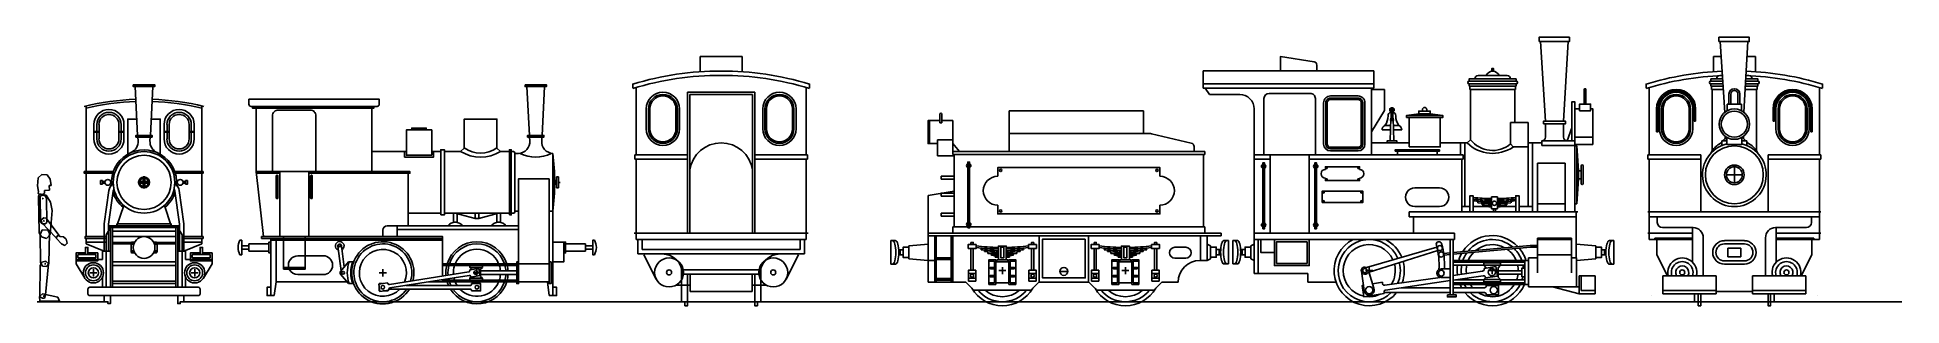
# Model space of a CAD drawing. Extents: x -9190 to 21925, y -3698 to 11555.
# Drawn here: x -8475 to 17288, y 2845 to 6555 of the extents above; entities that cross this region are included whole.
import ezdxf

# ---------------------------------------------------------------- set-up
doc = ezdxf.new("R2010")
doc.units = 0
doc.layers.get('0').update_dxf_attribs({"linetype": 'CONTINUOUS'})
doc.layers.add('1', color=7, linetype='CONTINUOUS')

msp = doc.modelspace()

# ---------------------------------------------------------------- linework, layer by layer
for p, q in [((12365, 5397), (12295, 6495)), ((12615, 5397), (12678, 6495)), ((14842, 5518), (14780, 6495)), ((15107, 5519), (15163, 6495)), ((685, 6080), (685, 6290)), ((685, 6290), (975, 6290)), ((1265, 6290), (975, 6290)), ((1265, 6080), (1265, 6290)), ((14685, 6080), (14685, 6290)), ((14685, 6290), (14793, 6290)), ((15265, 6290), (15151, 6290)), ((15265, 6080), (15265, 6290)), ((7635, 5850), (7635, 6090)), ((9995, 6090), (7635, 6090)), ((9995, 5850), (9995, 6090)), ((11390, 5980), (11390, 5980)), ((11435, 6025), (11835, 6025)), ((14730, 5980), (14730, 5980)), ((14775, 6025), (14810, 6025)), ((15136, 6025), (15175, 6025)), ((-245, 5850), (-245, 5910)), ((-200, 4930), (-200, 5863)), ((510, 3850), (510, 5795)), ((510, 5795), (975, 5795)), ((540, 3850), (540, 5765)), ((540, 5765), (975, 5765)), ((1440, 5795), (975, 5795)), ((1410, 5765), (975, 5765)), ((1410, 3850), (1410, 5765)), ((1440, 3850), (1440, 5795)), ((2150, 4930), (2150, 5863)), ((2195, 5850), (2195, 5910)), ((9995, 5910), (7635, 5910)), ((9995, 5850), (7635, 5850)), ((7665, 5850), (7722, 5765)), ((8140, 5765), (7722, 5765)), ((8475, 4930), (8475, 5710)), ((9115, 5780), (8545, 5780)), ((9185, 4930), (9185, 5710)), ((9775, 5745), (9395, 5745)), ((9775, 5715), (9395, 5715)), ((9775, 5695), (9395, 5695)), ((9960, 4930), (9960, 5850)), ((10140, 5835), (9960, 5835)), ((10140, 5545), (10140, 5835)), ((13755, 5850), (13755, 5910)), ((13800, 4930), (13800, 5863)), ((14900, 5770), (14900, 5632)), ((14925, 5632), (14925, 5770)), ((16150, 4930), (16150, 5863)), ((16150, 4930), (16150, 5863)), ((16195, 5850), (16195, 5910)), ((-7800, 4700), (-7800, 5606)), ((-6200, 4700), (-6200, 5606)), ((-60, 5290), (-60, 5565)), ((-30, 5290), (-30, 5565)), ((-10, 5290), (-10, 5565)), ((350, 5290), (350, 5565)), ((370, 5290), (370, 5565)), ((400, 5290), (400, 5565)), ((1550, 5290), (1550, 5565)), ((1580, 5290), (1580, 5565)), ((1600, 5290), (1600, 5565)), ((1960, 5290), (1960, 5565)), ((1980, 5290), (1980, 5565)), ((2010, 5290), (2010, 5565)), ((4955, 5540), (6810, 5540)), ((4955, 4975), (4955, 5540)), ((6810, 5225), (6810, 5540)), ((8340, 3290), (8340, 5565)), ((9300, 5650), (9300, 5080)), ((9330, 5650), (9330, 5080)), ((9350, 5650), (9350, 5080)), ((9820, 5650), (9820, 5080)), ((9840, 5650), (9840, 5080)), ((9870, 5650), (9870, 5080)), ((9960, 5250), (10140, 5545)), ((10219, 5125), (10229, 5436)), ((10229, 5436), (10259, 5436)), ((10234, 5549), (10234, 5436)), ((10254, 5549), (10254, 5436)), ((10269, 5125), (10259, 5436)), ((10616, 5496), (10445, 5475)), ((10664, 5536), (10664, 5556)), ((10724, 5556), (10724, 5536)), ((10945, 5475), (10774, 5496)), ((13900, 5565), (13900, 5250)), ((13920, 5565), (13920, 5250)), ((13940, 5290), (13940, 5565)), ((13970, 5290), (13970, 5565)), ((13990, 5290), (13990, 5565)), ((14350, 5290), (14350, 5565)), ((14370, 5290), (14370, 5565)), ((14400, 5290), (14400, 5565)), ((14420, 5565), (14420, 5396)), ((14440, 5565), (14440, 5396)), ((14877, 5632), (14975, 5632)), ((14877, 5632), (14877, 5541)), ((14900, 5632), (14925, 5632)), ((15073, 5632), (14975, 5632)), ((15073, 5632), (15073, 5541)), ((15510, 5565), (15510, 5396)), ((15530, 5565), (15530, 5396)), ((15550, 5290), (15550, 5565)), ((15550, 5290), (15550, 5565)), ((15580, 5290), (15580, 5565)), ((15600, 5290), (15600, 5565)), ((15960, 5290), (15960, 5565)), ((15980, 5290), (15980, 5565)), ((16010, 5290), (16010, 5565)), ((16010, 5290), (16010, 5565)), ((16030, 5565), (16030, 5250)), ((16050, 5565), (16050, 5250)), ((-7695, 5255), (-7620, 5255)), ((-7695, 5245), (-7620, 5245)), ((-7692, 5350), (-7692, 5150)), ((-7652, 5350), (-7652, 5150)), ((-7622, 5350), (-7622, 5150)), ((-7275, 5255), (-7350, 5255)), ((-7275, 5245), (-7350, 5245)), ((-7348, 5350), (-7348, 5150)), ((-7318, 5350), (-7318, 5150)), ((-7278, 5350), (-7278, 5150)), ((-7086, 5175), (-7082, 5125)), ((-6914, 5175), (-6918, 5125)), ((-6725, 5255), (-6650, 5255)), ((-6725, 5245), (-6650, 5245)), ((-6722, 5350), (-6722, 5150)), ((-6682, 5350), (-6682, 5150)), ((-6652, 5350), (-6652, 5150)), ((-6305, 5255), (-6380, 5255)), ((-6305, 5245), (-6380, 5245)), ((-6378, 5350), (-6378, 5150)), ((-6348, 5350), (-6348, 5150)), ((-6308, 5350), (-6308, 5150)), ((-1673, 5175), (-1670, 5125)), ((-1502, 5175), (-1505, 5125)), ((4955, 5225), (6898, 5225)), ((7471, 5094), (6921, 5222)), ((10108, 5276), (10223, 5276)), ((10147, 5335), (10225, 5335)), ((10340, 5335), (10262, 5335)), ((10264, 5276), (10379, 5276)), ((12125, 5379), (11882, 5379)), ((11882, 5081), (11882, 5379)), ((12125, 5039), (12125, 5379)), ((12665, 5125), (12730, 5303)), ((13020, 5174), (13020, 5074)), ((13900, 5250), (13920, 5250)), ((14420, 5396), (14440, 5396)), ((14850, 5187), (14850, 5175)), ((15100, 5187), (15100, 5175)), ((15530, 5396), (15510, 5396)), ((16050, 5250), (16030, 5250)), ((-3375, 4975), (-3850, 4975)), ((-2900, 4975), (-3025, 4975)), ((-2625, 4975), (-2850, 4975)), ((-2625, 4975), (-2575, 5025)), ((-2125, 5025), (-2075, 4975)), ((-1950, 4975), (-2075, 4975)), ((-1895, 4975), (-1925, 4975)), ((-1875, 4955), (-1875, 4145)), ((-1825, 4950), (-1875, 4950)), ((-1350, 4950), (-1350, 2985)), ((-220, 4930), (-220, 4870)), ((-220, 4930), (510, 4930)), ((2170, 4930), (1440, 4930)), ((2170, 4930), (2170, 4870)), ((3963, 4915), (3963, 5140)), ((3963, 5140), (4175, 5140)), ((4195, 4915), (3963, 4915)), ((4175, 5085), (4270, 4975)), ((7660, 4975), (4175, 4975)), ((4175, 4935), (4175, 4975)), ((7660, 4935), (4175, 4935)), ((4195, 3935), (4195, 4935)), ((7510, 5045), (7510, 4975)), ((7640, 4935), (7640, 3935)), ((7660, 4935), (7660, 4975)), ((11230, 4930), (8340, 4930)), ((8560, 3850), (8560, 4930)), ((8560, 4930), (9100, 4930)), ((9100, 3850), (9100, 4930)), ((9775, 5035), (9395, 5035)), ((9775, 5015), (9395, 5015)), ((9775, 4985), (9395, 4985)), ((10480, 5095), (9960, 5095)), ((11285, 5095), (10910, 5095)), ((11190, 4930), (11190, 5095)), ((11230, 4870), (11230, 4930)), ((11250, 4215), (11250, 5095)), ((11285, 5095), (11330, 5140)), ((11917, 5039), (11882, 5081)), ((11917, 5039), (12125, 5039)), ((12315, 5095), (12125, 5095)), ((12125, 4215), (12125, 5095)), ((12185, 4145), (12185, 5095)), ((12315, 5125), (12315, 5061)), ((12770, 4215), (12770, 5095)), ((13020, 5074), (12770, 5074)), ((12770, 5055), (12800, 5055)), ((12800, 4255), (12800, 5055)), ((12820, 4710), (12800, 5055)), ((13780, 4930), (14510, 4930)), ((13780, 4930), (13780, 4870)), ((14510, 4145), (14510, 4930)), ((14670, 4991), (14649, 4951)), ((14804, 5126), (14804, 5061)), ((15146, 5126), (15146, 5061)), ((15280, 5095), (15280, 4991)), ((15280, 4991), (15301, 4951)), ((15440, 4145), (15440, 4930)), ((16170, 4930), (15440, 4930)), ((16170, 4930), (16170, 4870)), ((-7800, 3800), (-7800, 4675)), ((-6200, 3800), (-6200, 4675)), ((-5350, 3800), (-5450, 4700)), ((-3350, 4675), (-3350, 3950)), ((-220, 4870), (510, 4870)), ((-200, 3760), (-200, 4870)), ((2170, 4870), (1440, 4870)), ((2150, 3760), (2150, 4870)), ((8560, 4870), (8340, 4870)), ((11230, 4870), (9100, 4870)), ((11210, 4145), (11210, 4870)), ((13780, 4870), (14510, 4870)), ((13800, 3760), (13800, 4870)), ((14865, 4655), (15085, 4655)), ((14947, 4655), (15003, 4655)), ((14975, 4545), (14975, 4765)), ((14975, 4677), (14975, 4634)), ((16170, 4870), (15440, 4870)), ((16150, 4075), (16150, 4870)), ((16150, 3760), (16150, 4870)), ((-1250, 4550), (-1275, 4550)), ((3835, 4370), (4195, 4428)), ((10900, 4475), (10560, 4475)), ((12800, 4255), (12820, 4601)), ((-7375, 3950), (-7281, 4231)), ((-6625, 3950), (-6719, 4231)), ((-2900, 4125), (-3350, 4125)), ((-1950, 4125), (-2850, 4125)), ((-1895, 4125), (-1925, 4125)), ((-1825, 4150), (-1875, 4150)), ((-1350, 4150), (-1400, 4150)), ((3835, 4370), (3835, 3170)), ((10480, 4075), (10480, 4145)), ((12810, 4145), (10480, 4145)), ((10560, 4215), (10900, 4215)), ((10900, 4215), (10900, 4215)), ((11320, 4215), (11210, 4215)), ((11546, 4215), (11365, 4215)), ((11381, 4294), (11383, 4316)), ((11431, 4267), (11433, 4289)), ((11489, 4240), (11490, 4263)), ((11546, 4215), (11547, 4238)), ((11645, 4185), (11645, 4145)), ((11675, 4185), (11675, 4145)), ((11774, 4215), (11773, 4238)), ((11955, 4215), (11774, 4215)), ((11831, 4240), (11830, 4263)), ((11889, 4267), (11887, 4289)), ((11939, 4294), (11937, 4316)), ((11955, 4340), (11955, 4145)), ((12185, 4215), (12000, 4215)), ((12635, 4255), (12255, 4255)), ((12770, 4255), (12800, 4255)), ((12770, 4145), (12770, 4215)), ((12790, 3505), (12790, 4145)), ((13780, 4145), (16170, 4145)), ((-7525, 3825), (-7465, 3925)), ((-6475, 3825), (-6535, 3925)), ((-3700, 3890), (-3700, 3800)), ((-3500, 3950), (-3640, 3950)), ((-3500, 3950), (-3500, 3800)), ((4175, 3850), (4175, 3935)), ((7660, 3935), (4175, 3935)), ((7660, 3850), (7660, 3935)), ((12790, 4075), (10480, 4075)), ((10540, 3850), (10540, 4075)), ((13800, 4075), (16150, 4075)), ((13910, 4075), (13910, 3995)), ((13980, 3925), (14405, 3925)), ((14396, 3446), (14396, 3925)), ((15970, 3925), (15545, 3925)), ((15554, 3446), (15554, 3925)), ((16040, 4075), (16040, 3995)), ((-7800, 3700), (-7800, 3725)), ((-7550, 3600), (-7800, 3700)), ((-7525, 3100), (-7525, 3825)), ((-6475, 3100), (-6475, 3825)), ((-6450, 3600), (-6200, 3700)), ((-6200, 3700), (-6200, 3725)), ((-5550, 3675), (-5650, 3675)), ((-5550, 3625), (-5650, 3625)), ((-5250, 3775), (-5250, 2985)), ((-5175, 3175), (-5175, 3750)), ((-4775, 3800), (-4775, 3375)), ((-2875, 3256), (-2875, 3800)), ((-900, 3675), (-800, 3675)), ((-900, 3625), (-800, 3625)), ((-228, 3850), (975, 3850)), ((-200, 3760), (975, 3760)), ((-175, 3760), (-175, 3560)), ((-115, 3760), (-115, 3620)), ((-115, 3620), (975, 3620)), ((2178, 3850), (975, 3850)), ((2150, 3760), (975, 3760)), ((2065, 3620), (975, 3620)), ((2065, 3760), (2065, 3620)), ((2125, 3760), (2125, 3560)), ((3319, 3420), (3319, 3745)), ((3319, 3745), (3384, 3745)), ((3449, 3618), (3428, 3623)), ((3489, 3618), (3449, 3618)), ((3449, 3618), (3449, 3548)), ((3839, 3698), (3569, 3673)), ((3569, 3493), (3569, 3673)), ((7885, 3850), (3835, 3850)), ((3835, 3850), (3835, 3810)), ((7885, 3810), (3835, 3810)), ((4565, 3620), (4567, 3642)), ((4613, 3593), (4614, 3615)), ((5107, 3593), (5106, 3615)), ((5155, 3620), (5153, 3642)), ((6265, 3620), (6267, 3642)), ((6313, 3593), (6314, 3615)), ((6807, 3593), (6806, 3615)), ((6855, 3620), (6853, 3642)), ((7245, 3653), (7395, 3653)), ((7690, 3698), (7736, 3675)), ((7736, 3495), (7736, 3675)), ((7816, 3620), (7856, 3620)), ((7856, 3620), (7877, 3625)), ((7856, 3620), (7856, 3550)), ((7885, 3810), (7885, 3850)), ((7986, 3747), (7921, 3747)), ((7986, 3422), (7986, 3747)), ((8044, 3422), (8044, 3747)), ((8044, 3747), (8109, 3747)), ((8174, 3620), (8153, 3625)), ((8214, 3620), (8174, 3620)), ((8174, 3620), (8174, 3550)), ((8340, 3698), (8294, 3675)), ((8294, 3495), (8294, 3675)), ((11110, 3850), (8340, 3850)), ((11110, 3760), (8340, 3760)), ((8395, 3290), (8395, 3760)), ((9892, 3375), (10865, 3655)), ((9913, 3305), (10876, 3607)), ((11050, 3760), (11050, 2997)), ((11090, 3760), (11090, 2997)), ((12154, 3678), (11090, 3581)), ((12156, 3653), (11090, 3556)), ((11110, 3760), (11110, 3850)), ((12154, 3678), (12254, 3678)), ((12156, 3653), (12254, 3653)), ((12254, 3300), (12254, 3780)), ((12254, 3780), (12724, 3780)), ((12254, 3760), (12724, 3760)), ((12724, 3300), (12724, 3780)), ((12790, 3698), (13060, 3673)), ((13060, 3493), (13060, 3673)), ((13140, 3618), (13180, 3618)), ((13180, 3618), (13201, 3623)), ((13180, 3618), (13180, 3548)), ((13310, 3745), (13245, 3745)), ((13310, 3420), (13310, 3745)), ((13780, 3850), (14396, 3850)), ((13905, 3760), (13800, 3760)), ((13875, 3780), (14396, 3780)), ((13875, 3760), (13875, 3780)), ((13875, 3760), (14396, 3760)), ((13905, 3760), (13905, 3550)), ((14545, 3260), (14545, 3785)), ((14838, 3745), (14975, 3745)), ((14838, 3700), (14975, 3700)), ((14885, 3522), (14885, 3642)), ((14975, 3642), (14885, 3642)), ((15113, 3745), (14975, 3745)), ((15113, 3700), (14975, 3700)), ((14975, 3642), (15065, 3642)), ((15065, 3522), (15065, 3642)), ((15405, 3260), (15405, 3785)), ((16170, 3850), (15554, 3850)), ((16075, 3780), (15554, 3780)), ((16075, 3760), (15554, 3760)), ((16045, 3760), (16045, 3550)), ((16045, 3760), (16150, 3760)), ((16075, 3760), (16075, 3780)), ((-7940, 3425), (-7940, 3575)), ((-7940, 3425), (-7820, 3227)), ((-7700, 3250), (-7700, 3350)), ((-7640, 3485), (-7575, 3485)), ((-7575, 3600), (-7465, 3600)), ((-7575, 3485), (-7575, 3600)), ((-7000, 3450), (-7438, 3450)), ((-7000, 3450), (-6562, 3450)), ((-6425, 3600), (-6535, 3600)), ((-6425, 3485), (-6425, 3600)), ((-6360, 3485), (-6425, 3485)), ((-6300, 3250), (-6300, 3350)), ((-6060, 3425), (-6180, 3227)), ((-6060, 3425), (-6060, 3575)), ((-4875, 3535), (-4525, 3535)), ((-4175, 3450), (-4117, 3450)), ((-3700, 3350), (-3700, 3250)), ((-2400, 3350), (-2400, 3250)), ((-175, 3560), (975, 3560)), ((-95, 3550), (77, 3214)), ((2125, 3560), (975, 3560)), ((2045, 3550), (1873, 3214)), ((3319, 3420), (3384, 3420)), ((3449, 3548), (3428, 3542)), ((3489, 3548), (3449, 3548)), ((3835, 3468), (3569, 3493)), ((4659, 3566), (4661, 3589)), ((4675, 3460), (4750, 3460)), ((4709, 3541), (4710, 3563)), ((4761, 3516), (4762, 3539)), ((4860, 3280), (4860, 3380)), ((4959, 3516), (4958, 3539)), ((5045, 3460), (4970, 3460)), ((5011, 3541), (5010, 3563)), ((5061, 3566), (5059, 3589)), ((6359, 3566), (6361, 3589)), ((6375, 3460), (6450, 3460)), ((6409, 3541), (6410, 3563)), ((6461, 3516), (6462, 3539)), ((6560, 3280), (6560, 3380)), ((6659, 3516), (6658, 3539)), ((6745, 3460), (6670, 3460)), ((6711, 3541), (6710, 3563)), ((6761, 3566), (6759, 3589)), ((7245, 3503), (7395, 3503)), ((7600, 3470), (7590, 3470)), ((7690, 3470), (7736, 3495)), ((7816, 3550), (7856, 3550)), ((7856, 3550), (7877, 3544)), ((7986, 3422), (7921, 3422)), ((8044, 3422), (8109, 3422)), ((8174, 3550), (8153, 3544)), ((8214, 3550), (8174, 3550)), ((8340, 3470), (8294, 3495)), ((9930, 3280), (9930, 3380)), ((10926, 3355), (11050, 3355)), ((11050, 3577), (10958, 3569)), ((11050, 3552), (10962, 3544)), ((11090, 3407), (11514, 3407)), ((11630, 3280), (11630, 3380)), ((11745, 3407), (12079, 3407)), ((12079, 3140), (12079, 3470)), ((12129, 3505), (12254, 3505)), ((12129, 3105), (12129, 3505)), ((12724, 3550), (12254, 3550)), ((12254, 3550), (12724, 3550)), ((12724, 3505), (12794, 3505)), ((12794, 3105), (12794, 3505)), ((12794, 3468), (13060, 3493)), ((13140, 3548), (13180, 3548)), ((13180, 3548), (13201, 3542)), ((13310, 3420), (13245, 3420)), ((13905, 3550), (14053, 3260)), ((14838, 3465), (14975, 3465)), ((14838, 3420), (14975, 3420)), ((14975, 3522), (14885, 3522)), ((14975, 3522), (15065, 3522)), ((15113, 3465), (14975, 3465)), ((15113, 3420), (14975, 3420)), ((16045, 3550), (15897, 3260)), ((-7750, 3300), (-7650, 3300)), ((-7575, 3235), (-7575, 3100)), ((-6425, 3235), (-6425, 3100)), ((-6250, 3300), (-6350, 3300)), ((-5175, 3175), (-5200, 2985)), ((-4196, 3175), (-5175, 3175)), ((-4875, 3275), (-4525, 3275)), ((-4175, 3150), (-4117, 3150)), ((-3750, 3300), (-3650, 3300)), ((-3067, 3175), (-2825, 3175)), ((-2875, 3175), (-2875, 3205)), ((-2450, 3300), (-2350, 3300)), ((-1850, 3175), (-1975, 3175)), ((-1425, 3175), (-1400, 2985)), ((352, 3130), (545, 3130)), ((433, 3340), (975, 3340)), ((440, 3280), (975, 3280)), ((440, 3280), (440, 3280)), ((545, 3040), (545, 3280)), ((1517, 3340), (975, 3340)), ((1510, 3280), (975, 3280)), ((1405, 3040), (1405, 3280)), ((1598, 3130), (1405, 3130)), ((1510, 3280), (1510, 3280)), ((3835, 3170), (4357, 3170)), ((4467, 3060), (4357, 3170)), ((4675, 3160), (4750, 3160)), ((4910, 3330), (4810, 3330)), ((5045, 3160), (4970, 3160)), ((5253, 3060), (5363, 3170)), ((5363, 3170), (6057, 3170)), ((5655, 3320), (5765, 3320)), ((6167, 3060), (6057, 3170)), ((6375, 3160), (6450, 3160)), ((6610, 3330), (6510, 3330)), ((6745, 3160), (6670, 3160)), ((6953, 3060), (7063, 3170)), ((7063, 3170), (7290, 3170)), ((7290, 3170), (7290, 3170)), ((9080, 3290), (8340, 3290)), ((9080, 3170), (9080, 3290)), ((9472, 3170), (9080, 3170)), ((9860, 3055), (9821, 3323)), ((9980, 3330), (9880, 3330)), ((9995, 3087), (9930, 3301)), ((10112, 3169), (10114, 3155)), ((10926, 3235), (11050, 3235)), ((11090, 3140), (11090, 3180)), ((11127, 3203), (11514, 3203)), ((11680, 3330), (11580, 3330)), ((11745, 3203), (12079, 3203)), ((12129, 3105), (12829, 3105)), ((12829, 3010), (12461, 3105)), ((12829, 3260), (13054, 3260)), ((12829, 3010), (12829, 3260)), ((12859, 3055), (12859, 3260)), ((13054, 3010), (13054, 3260)), ((13985, 3010), (13985, 3260)), ((13985, 3260), (14725, 3260)), ((14440, 3280), (14440, 3280)), ((14725, 3010), (14725, 3260)), ((15225, 3010), (15225, 3260)), ((15965, 3260), (15225, 3260)), ((15510, 3280), (15510, 3280)), ((15510, 3280), (15510, 3280)), ((15965, 3010), (15965, 3260)), ((-5250, 2985), (-5200, 2985)), ((-1350, 2985), (-1400, 2985)), ((-75, 2900), (-75, 2900)), ((545, 3040), (975, 3040)), ((1405, 3040), (975, 3040)), ((4467, 3060), (5253, 3060)), ((6167, 3060), (6953, 3060)), ((10137, 3013), (10135, 3026)), ((13492, 2900), (12768, 2900)), ((12829, 3010), (13054, 3010)), ((12859, 3055), (13054, 3055)), ((13825, 2990), (13825, 2990)), ((13925, 2900), (13925, 2900)), ((13985, 3055), (14725, 3055)), ((13985, 3010), (14725, 3010)), ((14475, 2845), (14475, 3010)), ((14725, 3040), (14975, 3040)), ((15225, 3040), (14975, 3040)), ((15965, 3055), (15225, 3055)), ((15965, 3010), (15225, 3010)), ((15475, 2845), (15475, 3010)), ((16025, 2900), (16025, 2900)), ((16025, 2900), (16025, 2900)), ((16125, 2990), (16125, 2990))]:
    msp.add_line(p, q)
at = {"color": 5}
for p, q in [((-7500, 2900), (-8475, 2900)), ((25, 2900), (-6500, 2900)), ((25, 2900), (17288, 2900))]:
    msp.add_line(p, q, dxfattribs=at)
for points in [[(12276, 6495), (12696, 6495), (12696, 6555), (12276, 6555)], [(14761, 6495), (15181, 6495), (15181, 6555), (14761, 6555)], [(11310, 5950), (11960, 5950), (11960, 5980), (11310, 5980)], [(11625, 6085), (11645, 6085), (11645, 6125), (11625, 6125)], [(-7148, 5900), (-6852, 5900), (-6852, 5875), (-7148, 5875)], [(-1735, 5900), (-1440, 5900), (-1440, 5875), (-1735, 5875)], [(11310, 5880), (11960, 5880), (11960, 5910), (11310, 5910)], [(11320, 5835), (11950, 5835), (11950, 5880), (11320, 5880)], [(-5500, 5600), (-3825, 5600), (-3825, 5575), (-5500, 5575)], [(-5450, 4700), (-3850, 4700), (-3850, 5575), (-5450, 5575)], [(10231, 5567), (10256, 5567), (10256, 5582), (10231, 5582)], [(10445, 5445), (10945, 5445), (10945, 5475), (10445, 5475)], [(10480, 5039), (10910, 5039), (10910, 5445), (10480, 5445)], [(10614, 5496), (10774, 5496), (10774, 5536), (10614, 5536)], [(12770, 5125), (12730, 5125), (12730, 5665), (12770, 5665)], [(12836, 5541), (12989, 5541), (12989, 5632), (12836, 5632)], [(-7112, 5175), (-6888, 5175), (-6888, 5200), (-7112, 5200)], [(-3025, 4925), (-3375, 4925), (-3375, 5275), (-3025, 5275)], [(-3300, 5275), (-3100, 5275), (-3100, 5300), (-3300, 5300)], [(-1700, 5175), (-1475, 5175), (-1475, 5200), (-1700, 5200)], [(3835, 5085), (3855, 5085), (3855, 5405), (3835, 5405)], [(12340, 5357), (12640, 5357), (12640, 5397), (12340, 5397)], [(-2900, 4100), (-2850, 4100), (-2850, 5000), (-2900, 5000)], [(-1950, 4100), (-1925, 4100), (-1925, 5000), (-1950, 5000)], [(10179, 5095), (10309, 5095), (10309, 5125), (10179, 5125)], [(10290, 4980), (10900, 4980), (10900, 5000), (10290, 5000)], [(10320, 4930), (10870, 4930), (10870, 4980), (10320, 4980)], [(-5450, 4700), (-5125, 4700), (-5125, 4675), (-5450, 4675)], [(-5125, 3800), (-4725, 3800), (-4725, 4700), (-5125, 4700)], [(-4725, 4700), (-3325, 4700), (-3325, 4675), (-4725, 4675)], [(4383, 3920), (4408, 3920), (4408, 4830), (4383, 4830)], [(8458, 3910), (8483, 3910), (8483, 4820), (8458, 4820)], [(9202, 3910), (9177, 3910), (9177, 4820), (9202, 4820)], [(12255, 4145), (12635, 4145), (12635, 4815), (12255, 4815)], [(12860, 4601), (12820, 4601), (12820, 4710), (12860, 4710)], [(-7575, 4525), (-7600, 4525), (-7600, 4575), (-7575, 4575)], [(-7075, 4560), (-6925, 4560), (-6925, 4540), (-7075, 4540)], [(-7010, 4475), (-7010, 4625), (-6990, 4625), (-6990, 4475)], [(-6425, 4525), (-6400, 4525), (-6400, 4575), (-6425, 4575)], [(-1400, 4600), (-1825, 4600), (-1825, 3425), (-1400, 3425)], [(-1325, 4575), (-1300, 4575), (-1300, 4525), (-1325, 4525)], [(-1300, 4625), (-1275, 4625), (-1275, 4475), (-1300, 4475)], [(4195, 4595), (4015, 4595), (4015, 4635), (4195, 4635)], [(4195, 4360), (4015, 4360), (4015, 4400), (4195, 4400)], [(9280, 4270), (9840, 4270), (9840, 4430), (9280, 4430)], [(-2725, 4000), (-2675, 4000), (-2675, 4125), (-2725, 4125)], [(-2425, 4050), (-2375, 4050), (-2375, 4125), (-2425, 4125)], [(-2075, 4000), (-2125, 4000), (-2125, 4125), (-2075, 4125)], [(4195, 4084), (4015, 4084), (4015, 4124), (4195, 4124)], [(11320, 4145), (11365, 4145), (11365, 4365), (11320, 4365)], [(11620, 4185), (11700, 4185), (11700, 4350), (11620, 4350)], [(12000, 4145), (11955, 4145), (11955, 4365), (12000, 4365)], [(-7375, 3950), (-6625, 3950), (-6625, 3975), (-7375, 3975)], [(-3500, 3950), (-1825, 3950), (-1825, 3900), (-3500, 3900)], [(-8181, 3815), (-8160, 3802), (-8112, 3797), (-8077, 3764), (-8061, 3709), (-8095, 3679), (-8141, 3700), (-8209, 3774), (-8211, 3794), (-8195, 3812)], [(-5275, 3600), (-5550, 3600), (-5550, 3700), (-5275, 3700)], [(-5375, 3775), (-2875, 3775), (-2875, 3800), (-5375, 3800)], [(-5250, 3575), (-5275, 3575), (-5275, 3725), (-5250, 3725)], [(-2875, 3775), (-5250, 3775), (-5250, 3750), (-2875, 3750)], [(-1350, 3450), (-1200, 3450), (-1200, 3725), (-1350, 3725)], [(-1200, 3575), (-1175, 3575), (-1175, 3725), (-1200, 3725)], [(-1175, 3600), (-900, 3600), (-900, 3700), (-1175, 3700)], [(3569, 3513), (3489, 3513), (3489, 3653), (3569, 3653)], [(3925, 3810), (3835, 3810), (3835, 3470), (3925, 3470)], [(3925, 3810), (3945, 3810), (3945, 3170), (3925, 3170)], [(4155, 3810), (4175, 3810), (4175, 3170), (4155, 3170)], [(4387, 3635), (4497, 3635), (4497, 3690), (4387, 3690)], [(4427, 3719), (4457, 3719), (4457, 3690), (4427, 3690)], [(4427, 3635), (4457, 3635), (4457, 3335), (4427, 3335)], [(4805, 3480), (4915, 3480), (4915, 3670), (4805, 3670)], [(4840, 3653), (4880, 3653), (4880, 3506), (4840, 3506)], [(5332, 3635), (5223, 3635), (5222, 3690), (5332, 3690)], [(5293, 3719), (5263, 3719), (5263, 3690), (5293, 3690)], [(5293, 3635), (5263, 3635), (5263, 3335), (5293, 3335)], [(6050, 3810), (5370, 3810), (5370, 3170), (6050, 3170)], [(6005, 3765), (5415, 3765), (5415, 3230), (6005, 3230)], [(6087, 3635), (6197, 3635), (6197, 3690), (6087, 3690)], [(6127, 3719), (6157, 3719), (6157, 3690), (6127, 3690)], [(6127, 3635), (6157, 3635), (6157, 3335), (6127, 3335)], [(6505, 3480), (6615, 3480), (6615, 3670), (6505, 3670)], [(6540, 3653), (6580, 3653), (6580, 3506), (6540, 3506)], [(7032, 3635), (6923, 3635), (6922, 3690), (7032, 3690)], [(6993, 3719), (6963, 3719), (6963, 3690), (6993, 3690)], [(6993, 3635), (6963, 3635), (6963, 3335), (6993, 3335)], [(7690, 3810), (7600, 3810), (7600, 3470), (7690, 3470)], [(7736, 3515), (7816, 3515), (7816, 3655), (7736, 3655)], [(8294, 3515), (8214, 3515), (8214, 3655), (8294, 3655)], [(8620, 3580), (8433, 3580), (8433, 3760), (8620, 3760)], [(9100, 3760), (8620, 3760), (8620, 3400), (9100, 3400)], [(9070, 3730), (8650, 3730), (8650, 3430), (9070, 3430)], [(13060, 3513), (13140, 3513), (13140, 3653), (13060, 3653)], [(-7940, 3485), (-7640, 3485), (-7640, 3465), (-7940, 3465)], [(-6060, 3485), (-6360, 3485), (-6360, 3465), (-6060, 3465)], [(-5075, 3350), (-4775, 3350), (-4775, 3375), (-5075, 3375)], [(-1850, 3425), (-2875, 3425), (-2875, 3400), (-1850, 3400)], [(-2500, 3400), (-2325, 3400), (-2325, 3375), (-2500, 3375)], [(-1825, 3450), (-1850, 3450), (-1850, 3150), (-1825, 3150)], [(-1400, 3175), (-1825, 3175), (-1825, 3425), (-1400, 3425)], [(-1375, 3450), (-1400, 3450), (-1400, 3150), (-1375, 3150)], [(3945, 3485), (4155, 3485), (4155, 3505), (3945, 3505)], [(4770, 3480), (4675, 3480), (4675, 3140), (4770, 3140)], [(4750, 3375), (4695, 3375), (4695, 3355), (4750, 3355)], [(4770, 3450), (4950, 3450), (4950, 3160), (4770, 3160)], [(4785, 3480), (4935, 3480), (4935, 3450), (4785, 3450)], [(4950, 3480), (5045, 3480), (5045, 3140), (4950, 3140)], [(4970, 3375), (5025, 3375), (5025, 3355), (4970, 3355)], [(6470, 3480), (6375, 3480), (6375, 3140), (6470, 3140)], [(6450, 3375), (6395, 3375), (6395, 3355), (6450, 3355)], [(6470, 3450), (6650, 3450), (6650, 3160), (6470, 3160)], [(6485, 3480), (6635, 3480), (6635, 3450), (6485, 3450)], [(6650, 3480), (6745, 3480), (6745, 3140), (6650, 3140)], [(6670, 3375), (6725, 3375), (6725, 3355), (6670, 3355)], [(11514, 3437), (11745, 3437), (11745, 3404), (11514, 3404)], [(12079, 3245), (12039, 3245), (12039, 3365), (12079, 3365)], [(-5250, 2985), (-5300, 2985), (-5300, 3100), (-5250, 3100)], [(-1850, 3200), (-2875, 3200), (-2875, 3175), (-1850, 3175)], [(-2500, 3225), (-2325, 3225), (-2325, 3200), (-2500, 3200)], [(-1850, 3325), (-2350, 3325), (-2350, 3275), (-1850, 3275)], [(-1350, 2985), (-1300, 2985), (-1300, 3100), (-1350, 3100)], [(3945, 3200), (4155, 3200), (4155, 3220), (3945, 3220)], [(4392, 3185), (4492, 3185), (4492, 3335), (4392, 3335)], [(4392, 3228), (4492, 3227), (4492, 3292), (4392, 3292)], [(4750, 3244), (4695, 3244), (4695, 3264), (4750, 3264)], [(4970, 3244), (5025, 3244), (5025, 3264), (4970, 3264)], [(5328, 3185), (5228, 3185), (5228, 3335), (5328, 3335)], [(5328, 3228), (5228, 3227), (5228, 3292), (5328, 3292)], [(6092, 3185), (6192, 3185), (6192, 3335), (6092, 3335)], [(6092, 3228), (6192, 3227), (6192, 3292), (6092, 3292)], [(6450, 3244), (6395, 3244), (6395, 3264), (6450, 3264)], [(6670, 3244), (6725, 3244), (6725, 3264), (6670, 3264)], [(7028, 3185), (6928, 3185), (6928, 3335), (7028, 3335)], [(7028, 3228), (6928, 3227), (6928, 3292), (7028, 3292)], [(11514, 3206), (11745, 3206), (11745, 3173), (11514, 3173)], [(12039, 3328), (11712, 3328), (11712, 3282), (12039, 3282)], [(11010, 2997), (11130, 2997), (11130, 2967), (11010, 2967)]]:
    msp.add_lwpolyline(points, close=True)
for points in [[(8705, 6090), (9205, 6090), (9205, 6171, 0.368472), (9167, 6216), (8705, 6290)], [(-5550, 5700), (-3750, 5700), (-3750, 5630, -0.414214), (-3780, 5600), (-5520, 5600, -0.414214), (-5550, 5630)], [(-5162, 4650), (-5162, 4650, 0.414214), (-5175, 4638), (-5175, 4338, 0.414214), (-5162, 4325), (-5162, 4325, 0.414214), (-5150, 4338), (-5150, 4638, 0.414214)], [(-4688, 4650), (-4688, 4650, -0.414214), (-4675, 4638), (-4675, 4338, -0.414214), (-4688, 4325), (-4688, 4325, -0.414214), (-4700, 4338), (-4700, 4638, -0.414214)], [(-7675, 3555), (-7905, 3555, 0.414214), (-7915, 3545), (-7915, 3515, 0.414214), (-7905, 3505), (-7675, 3505, 0.414214), (-7665, 3515), (-7665, 3545, 0.414214)], [(-6325, 3555), (-6095, 3555, -0.414214), (-6085, 3545), (-6085, 3515, -0.414214), (-6095, 3505), (-6325, 3505, -0.414214), (-6335, 3515), (-6335, 3545, -0.414214)]]:
    msp.add_lwpolyline(points, format="xyb", close=True)
for points in [[(14813, 5980), (14650, 5980), (14650, 5950), (14815, 5950)], [(15132, 5950), (15300, 5950), (15300, 5980), (15133, 5980)], [(-6912, 5200), (-6878, 5875), (-7122, 5875), (-7088, 5200)], [(-1500, 5200), (-1465, 5875), (-1710, 5875), (-1675, 5200)], [(11330, 5140), (11330, 5835), (11940, 5835), (11940, 5379)], [(12900, 5832), (12900, 5632), (12925, 5632), (12925, 5832)], [(14817, 5910), (14650, 5910), (14650, 5880), (14819, 5880)], [(14819, 5880), (14660, 5880), (14660, 5835), (14822, 5835)], [(14670, 4991), (14670, 5835), (14822, 5835)], [(15050, 5770), (15050, 5632), (15025, 5632), (15025, 5770)], [(15125, 5835), (15290, 5835), (15290, 5880), (15128, 5880)], [(15125, 5835), (15280, 5835), (15280, 4991)], [(15128, 5880), (15300, 5880), (15300, 5910), (15129, 5910)], [(-7099, 5425), (-7225, 5425), (-7225, 4940)], [(-6775, 4940), (-6775, 5425), (-6901, 5425)], [(-2125, 5025), (-2125, 5425), (-2575, 5425), (-2575, 5025)], [(3997, 5492), (3997, 5375), (4022, 5375), (4022, 5492)], [(10254, 5537), (10274, 5537), (10274, 5567), (10214, 5567), (10214, 5537), (10234, 5537)], [(10234, 5537), (10227, 5537), (10227, 5514), (10234, 5514)], [(10254, 5514), (10260, 5514), (10260, 5537), (10254, 5537)], [(12836, 5565), (12770, 5565), (12770, 5174), (13020, 5174), (13020, 5565), (12989, 5565)], [(3963, 5085), (3835, 5085), (3835, 5405), (3997, 5405)], [(4022, 5405), (4175, 5405), (4175, 4975)], [(15080, 5174), (15080, 5074), (14870, 5074), (14870, 5174)], [(-3400, 4975), (-3400, 4900), (-3000, 4900), (-3000, 4975)], [(14870, 5125), (14804, 5125)], [(15080, 5125), (15146, 5125)], [(-7432, 4675), (-7825, 4675), (-7825, 4700), (-7424, 4700)], [(-6576, 4700), (-6185, 4700), (-6185, 4675), (-6568, 4675)], [(7037, 4635), (7037, 4755), (4797, 4755), (4797, 4635)], [(9796, 4730), (9796, 4766), (9324, 4766), (9324, 4730)], [(12860, 4778), (12860, 4533)], [(12885, 4533), (12885, 4778)], [(-7575, 4562), (-7540, 4562), (-7540, 4538), (-7575, 4538)], [(-7550, 3600), (-7550, 3975), (-7487, 4438)], [(-7490, 3600), (-7490, 3971), (-7427, 4430)], [(-6510, 3600), (-6510, 3971), (-6573, 4430)], [(-6450, 3600), (-6450, 3975), (-6513, 4438)], [(-6425, 4562), (-6460, 4562), (-6460, 4538), (-6425, 4538)], [(9324, 4610), (9324, 4574), (9796, 4574), (9796, 4610)], [(-2700, 4125), (-2425, 4050), (-2375, 4050), (-2100, 4125)], [(4797, 4235), (4797, 4115), (7037, 4115), (7037, 4235)], [(-7000, 3925), (-7480, 3925), (-7480, 3950), (-7000, 3950)], [(-7465, 3925), (-7465, 3100)], [(-7465, 3100), (-7465, 3925), (-7438, 3925), (-7438, 3100)], [(-7000, 3875), (-7438, 3875), (-7438, 3400), (-7000, 3400)], [(-7000, 3925), (-6520, 3925), (-6520, 3950), (-7000, 3950)], [(-7000, 3875), (-6562, 3875), (-6562, 3400), (-7000, 3400)], [(-6535, 3100), (-6535, 3925), (-6562, 3925), (-6562, 3100)], [(-6535, 3925), (-6535, 3100)], [(-7525, 3800), (-7815, 3800), (-7815, 3775), (-7525, 3775)], [(-7775, 3555), (-7775, 3650), (-7810, 3650), (-7810, 3555)], [(-7525, 3775), (-7800, 3775), (-7800, 3725), (-7525, 3725)], [(-7000, 3800), (-7438, 3800)], [(-7438, 3720), (-7176, 3720)], [(-7438, 3700), (-7180, 3700)], [(-7137, 3710), (-7165, 3710), (-7165, 3695), (-7143, 3695)], [(-7000, 3800), (-6562, 3800)], [(-6863, 3710), (-6835, 3710), (-6835, 3695), (-6857, 3695)], [(-6562, 3720), (-6824, 3720)], [(-6562, 3700), (-6820, 3700)], [(-6475, 3800), (-6185, 3800), (-6185, 3775), (-6475, 3775)], [(-6475, 3775), (-6200, 3775), (-6200, 3725), (-6475, 3725)], [(-6225, 3555), (-6225, 3650), (-6190, 3650), (-6190, 3555)], [(-5675, 3750), (-5650, 3750), (-5650, 3550), (-5675, 3550)], [(-5075, 3800), (-5075, 3375)], [(-775, 3750), (-800, 3750), (-800, 3550), (-775, 3550)], [(-7775, 3575), (-7640, 3575), (-7640, 3485), (-7940, 3485), (-7940, 3575), (-7810, 3575)], [(-7137, 3590), (-7165, 3590), (-7165, 3605), (-7143, 3605)], [(-6863, 3590), (-6835, 3590), (-6835, 3605), (-6857, 3605)], [(-6225, 3575), (-6360, 3575), (-6360, 3485), (-6060, 3485), (-6060, 3575), (-6190, 3575)], [(-2500, 3375), (-2475, 3350), (-2475, 3345)], [(-2498, 3341), (-2374, 3361), (-2359, 3262), (-2482, 3242)], [(-2325, 3375), (-2350, 3350), (-2350, 3250), (-2325, 3225)], [(510, 3280), (510, 2845), (475, 2845), (475, 2900), (425, 2900), (425, 3370)], [(1440, 3280), (1440, 2845), (1475, 2845), (1475, 2900), (1525, 2900), (1525, 3370)], [(4675, 3480), (4770, 3480), (4770, 3140), (4675, 3140)], [(4750, 3160), (4750, 3460)], [(5045, 3480), (4950, 3480), (4950, 3140), (5045, 3140)], [(4970, 3160), (4970, 3460)], [(6375, 3480), (6470, 3480), (6470, 3140), (6375, 3140)], [(6450, 3160), (6450, 3460)], [(6745, 3480), (6650, 3480), (6650, 3140), (6745, 3140)], [(6670, 3160), (6670, 3460)], [(12129, 3470), (11090, 3470), (11090, 3447), (12079, 3447)], [(11514, 3404), (11547, 3371), (11547, 3364)], [(11517, 3359), (11680, 3385), (11700, 3255), (11537, 3229)], [(11745, 3404), (11712, 3371), (11712, 3239), (11745, 3206)], [(-7438, 3185), (-7000, 3185)], [(-7438, 3150), (-7000, 3150)], [(-6562, 3185), (-7000, 3185)], [(-6562, 3150), (-7000, 3150)], [(-3618, 3062), (-3742, 3043), (-3757, 3142), (-3634, 3161)], [(-3750, 3143), (-3750, 3150), (-3704, 3150)], [(-3743, 3050), (-3750, 3050), (-3750, 3096)], [(-3631, 3150), (-3625, 3150)], [(-2482, 3243), (-2500, 3225)], [(-2475, 3150), (-2350, 3150), (-2350, 3050), (-2475, 3050)], [(10137, 3013), (9855, 2968), (9830, 3124), (9849, 3127)], [(9977, 3148), (10112, 3169)], [(10376, 3093), (11050, 3093)], [(12129, 3140), (11090, 3140), (11090, 3163), (12079, 3163)], [(11537, 3229), (11514, 3206)], [(11547, 3126), (11716, 3126), (11716, 2994), (11547, 2994)], [(-7465, 2985), (-7465, 2875), (-7500, 2875), (-7500, 2900), (-7550, 2900), (-7550, 2985)], [(-6535, 2985), (-6535, 2875), (-6500, 2875), (-6500, 2900), (-6450, 2900), (-6450, 2985)], [(-3625, 3050), (-3696, 3050)], [(10134, 3027), (11050, 3027)], [(14510, 3010), (14510, 2845), (14475, 2845), (14475, 2900), (14425, 2900), (14425, 3010)], [(15440, 3010), (15440, 2845), (15475, 2845), (15475, 2900), (15525, 2900), (15525, 3010)]]:
    msp.add_lwpolyline(points)
for points in [[(-5225, 4700), (-5225, 5470, -0.414214), (-5145, 5550), (-4705, 5550, -0.414214), (-4625, 5470), (-4625, 4700)], [(12365, 5357), (12365, 5175, -0.414214), (12315, 5125), (12315, 5125), (12315, 5061), (12770, 5061), (12770, 5125), (12315, 5125)], [(12694, 5125), (12665, 5125, -0.414214), (12615, 5175), (12615, 5354)], [(-7130, 3575), (-7165, 3575, -0.414214), (-7180, 3590), (-7180, 3710, -0.414214), (-7165, 3725), (-7130, 3725)], [(-6870, 3575), (-6835, 3575, 0.414214), (-6820, 3590), (-6820, 3710, 0.414214), (-6835, 3725), (-6870, 3725)], [(-4278, 3326), (-4321, 3669, -0.414214), (-4299, 3697), (-4299, 3697, -0.414214), (-4271, 3675), (-4234, 3379)], [(-4175, 3150), (-4284, 3281, -0.36205), (-4284, 3319), (-4175, 3450)], [(11090, 3263), (11496, 3322, 0.414214), (11518, 3353), (11517, 3359)], [(-7000, 2985), (-7750, 2985, -0.414214), (-7775, 3010), (-7775, 3075, -0.414214), (-7750, 3100), (-7000, 3100)], [(-7000, 2985), (-6250, 2985, 0.414214), (-6225, 3010), (-6225, 3075, 0.414214), (-6250, 3100), (-7000, 3100)], [(-3634, 3161), (-3633, 3156, 0.414214), (-3610, 3140), (-2514, 3313, 0.414214), (-2497, 3336), (-2498, 3341)], [(-3625, 3150), (-3625, 3145, 0.023968), (-3625, 3143, 0.023968)], [(-3618, 3062), (-3619, 3067, -0.414214), (-3602, 3090), (-2506, 3264, -0.414214), (-2483, 3247), (-2482, 3242)], [(-3382, 3125), (-2495, 3125, 0.414214), (-2475, 3145), (-2475, 3150)], [(10114, 3155), (10115, 3148, 0.414214), (10145, 3127), (10908, 3237)], [(10135, 3026), (10134, 3032, -0.414214), (10155, 3062), (11050, 3192)], [(11090, 3198), (11506, 3257, -0.414214), (11536, 3235), (11537, 3229)], [(11090, 3093), (11521, 3093, 0.414214), (11547, 3119), (11547, 3126)], [(-3625, 3050), (-3625, 3055, -0.414214), (-3605, 3075), (-2495, 3075, -0.414214), (-2475, 3055), (-2475, 3050)], [(11090, 3027), (11521, 3027, -0.414214), (11547, 3001), (11547, 2994)]]:
    msp.add_lwpolyline(points, format="xyb")
for centre, radius in [((10244, 5414), 10), ((14975, 5355), 210), ((14975, 5355), 180), ((-7000, 4550), 425), ((-7000, 4550), 375), ((14975, 4655), 400), ((4395, 4780), 30), ((4837, 4715), 16), ((6997, 4715), 16), ((8470, 4770), 30), ((9190, 4770), 30), ((9341, 4749), 8), ((9779, 4749), 8), ((14975, 4655), 135), ((14975, 4655), 110), ((-7500, 4550), 40), ((-7000, 4550), 75), ((-7000, 4550), 60), ((-6500, 4550), 40), ((9300, 4410), 8), ((9341, 4591), 8), ((9779, 4591), 8), ((9820, 4410), 8), ((4837, 4155), 16), ((6997, 4155), 16), ((9300, 4290), 8), ((9820, 4290), 8), ((11660, 4262), 30), ((4395, 3970), 30), ((8470, 3960), 30), ((9190, 3960), 30), ((-7000, 3650), 150), ((-4296, 3672), 15), ((10907, 3642), 35), ((-7700, 3300), 140), ((-7700, 3300), 110), ((-7700, 3300), 70), ((-6300, 3300), 140), ((-6300, 3300), 110), ((-6300, 3300), 70), ((255, 3305), 200), ((1695, 3305), 200), ((5710, 3320), 55), ((9870, 3330), 30), ((10923, 3553), 35), ((11625, 3309), 50), ((-4250, 3300), 20), ((-3700, 3100), 25), ((-3700, 3100), 25), ((-2416, 3303), 25), ((-2400, 3100), 25), ((255, 3305), 35), ((1695, 3305), 35), ((4442, 3260), 22), ((5278, 3260), 22), ((6142, 3260), 22), ((6978, 3260), 22), ((9930, 3060), 50), ((10926, 3295), 40), ((11650, 3060), 50), ((14255, 3305), 35), ((15695, 3305), 35)]:
    msp.add_circle(centre, radius)
for centre, radius, start, end in [((975, 1865), 4224, 90, 106.7859), ((975, 1805), 4224, 90, 106.7859), ((975, 1865), 4224, 73.2141, 90), ((975, 1805), 4224, 73.2141, 90), ((11310, 5930), 20, 90, 270), ((11435, 5980), 45, 90, 180), ((11635, 5985), 100, 23.5782, 156.4218), ((11835, 5980), 45, 0, 90), ((11960, 5930), 20, 270, 90), ((14975, 1865), 4224, 92.2917, 106.7859), ((14975, 1805), 4224, 92.24, 106.7859), ((14650, 5930), 20, 90, 270), ((14775, 5980), 45, 90, 180), ((14975, 1805), 4224, 73.2141, 87.8154), ((14975, 1865), 4224, 73.2141, 87.769), ((15175, 5980), 45, 0, 90), ((15300, 5930), 20, 270, 90), ((-7000, 2248), 3452, 91.8816, 103.8287), ((-7000, 2218), 3452, 91.8558, 103.4017), ((-7000, 2218), 3452, 76.5983, 88.1442), ((-7000, 2248), 3452, 76.1713, 88.1184), ((170, 5565), 230, 0, 180), ((170, 5565), 200, 0, 180), ((170, 5565), 180, 0, 180), ((1780, 5565), 230, 0, 180), ((1780, 5565), 200, 0, 180), ((1780, 5565), 180, 0, 180), ((8140, 5565), 200, 0, 90.0068), ((8545, 5710), 70, 90.0096, 180), ((9115, 5710), 70, 0, 90.0096), ((9395, 5650), 95, 90.0096, 180.0096), ((9395, 5650), 65, 90.0096, 180.0096), ((9395, 5650), 45, 90.0096, 180.0096), ((9775, 5650), 95, 0.0096, 90.0096), ((9775, 5650), 65, 0.0096, 90.0096), ((9775, 5650), 45, 0.0096, 90.0096), ((12912, 5832), 12.5, 0, 180), ((14170, 5565), 270, 0, 180), ((14170, 5565), 250, 0, 180), ((14170, 5565), 230, 0, 180), ((14170, 5565), 200, 0, 180), ((14170, 5565), 180, 0, 180), ((14975, 5770), 75, 0, 180), ((14975, 5770), 50, 0, 180), ((15780, 5565), 270, 0, 180), ((15780, 5565), 250, 0, 180), ((15780, 5565), 230, 0, 180), ((15780, 5565), 200, 0, 180), ((15780, 5565), 180, 0, 180), ((-7485, 5350), 208, 0, 180), ((-7485, 5350), 168, 0, 180), ((-7485, 5350), 138, 0, 180), ((-6515, 5350), 208, 0, 180), ((-6515, 5350), 168, 0, 180), ((-6515, 5350), 138, 0, 180), ((4010, 5492), 12.5, 0, 180), ((9970, 5466), 220, 323.5581, 1.4058), ((10230, 5474), 40.1, 94.4219, 184.2668), ((10244, 5414), 20, 139.8397, 216.4665), ((10244, 5549), 10, 0, 180), ((10244, 5414), 20, 323.5335, 40.1603), ((10257, 5474), 40.1, 355.7332, 85.5781), ((10517, 5466), 220, 178.5942, 216.4419), ((10694, 5556), 30, 0, 180), ((170, 5290), 230, 180, 0), ((170, 5290), 200, 180, 0), ((170, 5290), 180, 180, 0), ((1780, 5290), 230, 180, 0), ((1780, 5290), 200, 180, 0), ((1780, 5290), 180, 180, 0), ((6898, 5125), 100, 76.866, 90), ((10173, 5275), 65.6, 113.5047, 179.5034), ((10314, 5275), 65.6, 0.4966, 66.4953), ((14170, 5290), 230, 180, 0), ((14170, 5290), 200, 180, 0), ((14170, 5290), 180, 180, 0), ((14800, 5175), 50, 274.8937, 0), ((15150, 5175), 50, 180, 265.1063), ((15780, 5290), 230, 180, 0), ((15780, 5290), 200, 180, 0), ((15780, 5290), 180, 180, 0), ((-7485, 5150), 208, 180, 0), ((-7485, 5150), 168, 180, 0), ((-7485, 5150), 138, 180, 0), ((-7000, 4550), 450, 354.8023, 185.1977), ((-7247, 5113), 165, 293.9567, 4.277), ((-6752, 5113), 166, 175.8527, 246.6037), ((-6515, 5150), 208, 180, 0), ((-6515, 5150), 168, 180, 0), ((-6515, 5150), 138, 180, 0), ((-2350, 5442), 542, 239.4898, 300.5102), ((-2350, 5352), 397, 235.437, 304.563), ((-1895, 4955), 20, 0, 90), ((-1831, 5112), 162, 272.2317, 4.7048), ((-1588, 5372), 473, 243.2911, 296.7089), ((-1344, 5112), 162, 175.2952, 267.7683), ((-4538, 4550), 3212, 352.8473, 7.1527), ((975, 4655), 440, 8.6459, 171.3541), ((7460, 5045), 50, 0, 76.866), ((9395, 5080), 95, 180.0096, 270.0096), ((9395, 5080), 65, 180.0096, 270.0096), ((9395, 5080), 45, 180.0096, 270.0096), ((9775, 5080), 65, 270.0096, 0.0096), ((9775, 5080), 95, 270.0096, 0.0096), ((9775, 5080), 45, 270.0096, 0.0096), ((11635, 5449), 498, 225.3223, 304.5346), ((11635, 5378), 387, 217.9205, 309.7987), ((14975, 4655), 440, 103.8061, 76.1939), ((14975, 4754), 387, 116.2057, 142.0795), ((14975, 4754), 387, 37.9205, 63.7943), ((9324, 4670), 60, 90, 270), ((9796, 4670), 60, 270, 90), ((12873, 4778), 12.5, 0, 180), ((-7371, 4421), 117, 117.3653, 171.6269), ((-7000, 4550), 450, 197.4066, 229.9153), ((-7371, 4421), 56.7, 140.1068, 171.6269), ((-7000, 4550), 450, 310.0847, 342.5934), ((-6629, 4421), 56.7, 8.3731, 39.8932), ((-6629, 4421), 56.7, 8.3731, 39.8932), ((-6629, 4421), 117, 8.3731, 62.6347), ((4797, 4435), 200, 90, 270), ((7037, 4435), 200, 270, 90), ((10560, 4345), 130, 89.9356, 270.0644), ((10900, 4345), 130, 269.9545, 90.0455), ((12873, 4533), 12.5, 180, 0), ((-1895, 4145), 20, 270, 0), ((11660, 7225), 2900, 264.1615, 269.2097), ((11660, 7225), 2922, 264.2066, 269.2158), ((11660, 7225), 2945, 264.562, 269.2218), ((11660, 7225), 2967, 265.5804, 269.2277), ((11660, 7225), 2990, 266.7119, 269.2335), ((11660, 7225), 3012, 267.8307, 269.2392), ((11660, 7225), 2900, 270.7903, 275.8385), ((11660, 7225), 2922, 270.7842, 275.7934), ((11660, 7225), 2945, 270.7782, 275.438), ((11660, 7225), 2967, 270.7723, 274.4196), ((11660, 7225), 2990, 270.7665, 273.2881), ((11660, 7225), 3012, 270.7608, 272.1693), ((-3640, 3890), 60, 90, 180), ((-2700, 3875), 125, 36.8699, 143.1301), ((-2100, 3875), 125, 36.8699, 143.1301), ((13980, 3995), 70, 180, 270), ((14405, 3785), 140, 0, 90), ((15545, 3785), 140, 90, 180), ((15970, 3995), 70, 270, 0), ((-5488, 3650), 212, 151.9275, 208.0725), ((-4296, 3672), 60, 307, 247), ((-3700, 3300), 430, 345.3436, 328.4491), ((-3700, 3300), 400, 343.4471, 325.7711), ((-3700, 3300), 325, 336.9347, 316.1869), ((-2400, 3300), 430, 16.8997, 163.1003), ((-2400, 3300), 400, 18.21, 161.79), ((-2400, 3300), 325, 22.6199, 157.3801), ((-962, 3650), 212, 331.9275, 28.0725), ((4843, 6288), 2638, 262.4703, 269.1709), ((4843, 6286), 2658, 262.5283, 269.1773), ((4843, 6215), 2610, 263.8951, 269.173), ((4877, 6288), 2638, 270.8291, 277.5297), ((4877, 6286), 2658, 270.8227, 277.4717), ((4877, 6215), 2610, 270.827, 276.1049), ((6543, 6288), 2638, 262.4703, 269.1709), ((6543, 6286), 2658, 262.5283, 269.1773), ((6543, 6215), 2610, 263.8951, 269.173), ((6577, 6288), 2638, 270.8291, 277.5297), ((6577, 6286), 2658, 270.8227, 277.4717), ((6577, 6215), 2610, 270.827, 276.1049), ((7245, 3578), 75, 90, 270), ((7395, 3578), 75, 270, 90), ((9930, 3330), 485, 117.5628, 321.3367), ((9930, 3330), 430, 23.2267, 315.1986), ((9930, 3330), 360, 24.6304, 257.6652), ((9930, 3330), 485, 22.4102, 62.4565), ((10894, 3693), 37.5, 15.4374, 195.4374), ((9876, 3412), 1019, 356.2119, 15.4374), ((9876, 3412), 1094, 356.9974, 15.4374), ((11630, 3330), 485, 43.4733, 146.9282), ((11630, 3330), 430, 49.5179, 140.8836), ((11630, 3330), 360, 61.7619, 128.6397), ((11630, 3330), 360, 22.8854, 54.6646), ((11630, 3330), 430, 19.0008, 44.7154), ((11630, 3330), 485, 16.7777, 39.542), ((14838, 3582), 162, 90, 270), ((14838, 3582), 118, 90, 270), ((15113, 3582), 162, 270, 90), ((15113, 3582), 118, 270, 90), ((-4875, 3405), 130, 90, 193.3424), ((-4875, 3405), 130, 205.029, 270), ((-4525, 3405), 130, 270, 90), ((-3700, 3300), 491, 162.2183, 197.7817), ((-3700, 3300), 443, 160.2084, 199.7916), ((-2400, 3300), 430, 166.5523, 184.8889), ((-2400, 3300), 400, 165.5225, 184.58), ((-2400, 3300), 325, 162.0798, 183.5572), ((-2400, 3300), 325, 4.4117, 17.9202), ((-2400, 3300), 400, 3.5833, 14.4775), ((-2400, 3300), 430, 3.333, 13.4477), ((160, 3280), 280, 0, 90), ((1790, 3280), 280, 90, 180), ((4842, 6137), 2555, 264.8453, 269.1674), ((4841, 6018), 2458, 265.7581, 269.1545), ((4840, 5790), 2252, 266.6835, 269.12), ((4835, 5196), 1681, 267.4904, 268.9776), ((4878, 6137), 2555, 270.8326, 275.1547), ((4879, 6018), 2458, 270.8455, 274.2419), ((4880, 5790), 2252, 270.88, 273.3165), ((4885, 5196), 1681, 271.0224, 272.5096), ((6542, 6137), 2555, 264.8453, 269.1674), ((6541, 6018), 2458, 265.7581, 269.1545), ((6540, 5790), 2252, 266.6835, 269.12), ((6535, 5196), 1681, 267.4904, 268.9776), ((6578, 6137), 2555, 270.8326, 275.1547), ((6579, 6018), 2458, 270.8455, 274.2419), ((6580, 5790), 2252, 270.88, 273.3165), ((6585, 5196), 1681, 271.0224, 272.5096), ((7590, 3170), 300, 90, 180), ((9870, 3330), 50, 63.9054, 329.5927), ((9930, 3330), 360, 328.0179, 14.4016), ((9930, 3330), 430, 335.5194, 14.8967), ((9930, 3330), 485, 339.6077, 15.1853), ((10926, 3295), 60, 90, 270), ((11630, 3330), 485, 170.8649, 186.5332), ((11630, 3330), 485, 150.8596, 163.2223), ((11630, 3330), 430, 169.6844, 186.3116), ((11630, 3330), 430, 145.6862, 160.9992), ((11630, 3330), 360, 167.6497, 185.9317), ((11630, 3330), 360, 135.737, 157.1146), ((11630, 3330), 360, 359.6817, 12.3503), ((11630, 3330), 430, 4.6688, 10.3156), ((14255, 3305), 200, 346.9971, 193.0029), ((14255, 3305), 150, 342.5424, 197.4576), ((14255, 3305), 90, 330, 210), ((15695, 3305), 200, 346.9971, 193.0029), ((15695, 3305), 150, 342.5424, 197.4576), ((15695, 3305), 90, 330, 210), ((-3700, 3300), 400, 334.0555, 335.1967), ((-3700, 3300), 430, 335.9849, 337.8333), ((-2400, 3300), 430, 191.5556, 193.4477), ((-2400, 3300), 430, 196.8997, 204.0151), ((-2400, 3300), 400, 191.7474, 194.4775), ((-2400, 3300), 400, 198.21, 205.9445), ((-2400, 3300), 430, 211.5509, 343.1003), ((-2400, 3300), 400, 214.2289, 341.79), ((-2400, 3300), 325, 192.382, 197.9202), ((-2400, 3300), 325, 202.6199, 212.579), ((-2400, 3300), 325, 223.8131, 337.3801), ((-2400, 3300), 325, 342.0798, 355.5883), ((-2400, 3300), 400, 345.5225, 356.4167), ((-2400, 3300), 430, 346.5523, 356.667), ((11630, 3330), 485, 194.5906, 195.1802), ((11630, 3330), 485, 203.0636, 209.2525), ((11630, 3330), 430, 195.4202, 197.1785), ((11630, 3330), 430, 206.2226, 213.4468), ((11630, 3330), 485, 218.6633, 336.9364), ((11630, 3330), 360, 196.8464, 200.6573), ((11630, 3330), 360, 211.8554, 221.1729), ((11630, 3330), 430, 224.8014, 333.7774), ((11630, 3330), 360, 237.3165, 328.1446), ((11630, 3330), 360, 339.3427, 352.3377), ((11630, 3330), 430, 342.8215, 348.599), ((4860, 3330), 485, 210.1505, 329.8495), ((4860, 3330), 430, 218.9429, 321.0571), ((4860, 3330), 360, 228.6566, 311.3434), ((6560, 3330), 485, 210.1505, 329.8495), ((6560, 3330), 430, 218.9429, 321.0571), ((6560, 3330), 360, 228.6566, 311.3434), ((9930, 3060), 70, 184.1787, 22.6089), ((9930, 3330), 360, 262.8973, 295.1027)]:
    msp.add_arc(centre, radius, start, end)
at = {"extrusion": (0, 0, -1)}
for centre in [(3344, 3582), (3384, 3582), (8069, 3585), (8109, 3585)]:
    msp.add_ellipse(centre, major_axis=(0, -162), ratio=0.276923, start_param=3.141593, end_param=6.283185, dxfattribs=at)
for centre in [(7921, 3585), (7961, 3585), (13245, 3582), (13285, 3582)]:
    msp.add_ellipse(centre, major_axis=(0, -162), ratio=0.276923, start_param=3.141593, end_param=6.283185)
at = {"layer": '1', "color": 7}
for p, q in [((-8464, 4614), (-8414, 4658)), ((-8414, 4658), (-8339, 4652)), ((-8339, 4652), (-8297, 4592)), ((-8473, 4502), (-8464, 4614)), ((-8460, 4425), (-8473, 4502)), ((-8462, 4397), (-8460, 4425)), ((-8454, 4387), (-8462, 4397)), ((-8458, 4353), (-8445, 4390)), ((-8397, 4383), (-8454, 4387)), ((-8445, 4390), (-8354, 4375)), ((-8377, 4400), (-8397, 4383)), ((-8374, 4438), (-8377, 4400)), ((-8308, 4442), (-8374, 4438)), ((-8284, 4506), (-8312, 4508)), ((-8312, 4508), (-8308, 4442)), ((-8297, 4592), (-8284, 4506)), ((-8450, 3853), (-8458, 4353)), ((-8402, 4375), (-8436, 4359)), ((-8436, 4359), (-8431, 4006)), ((-8398, 4325), (-8408, 4326)), ((-8364, 4362), (-8402, 4375)), ((-8398, 4325), (-8393, 4333)), ((-8393, 4333), (-8398, 4325)), ((-8393, 4316), (-8398, 4325)), ((-8348, 4328), (-8364, 4362)), ((-8354, 4375), (-8294, 4278)), ((-8343, 3996), (-8348, 4328)), ((-8269, 4161), (-8297, 3830)), ((-8294, 4278), (-8269, 4161)), ((-8409, 3892), (-8434, 3831)), ((-8431, 4006), (-8406, 3976)), ((-8384, 4060), (-8422, 4031)), ((-8422, 4031), (-8414, 3993)), ((-8414, 3993), (-8217, 3790)), ((-8329, 3889), (-8409, 3892)), ((-8406, 3976), (-8364, 3975)), ((-8384, 4018), (-8393, 4024)), ((-8385, 4007), (-8384, 4018)), ((-8351, 4056), (-8384, 4060)), ((-8376, 4022), (-8384, 4018)), ((-8384, 4018), (-8376, 4022)), ((-8364, 3975), (-8343, 3996)), ((-8179, 3822), (-8351, 4056)), ((-8305, 3849), (-8329, 3889)), ((-8419, 3798), (-8450, 3853)), ((-8434, 3831), (-8430, 3443)), ((-8346, 3772), (-8419, 3798)), ((-8297, 3830), (-8346, 3772)), ((-8315, 3427), (-8305, 3849)), ((-8217, 3790), (-8179, 3822)), ((-8434, 3400), (-8441, 2966)), ((-8412, 3449), (-8434, 3400)), ((-8430, 3443), (-8401, 3391)), ((-8356, 3460), (-8412, 3449)), ((-8401, 3391), (-8341, 3387)), ((-8364, 3427), (-8371, 3434)), ((-8365, 3416), (-8364, 3427)), ((-8355, 3430), (-8364, 3427)), ((-8362, 2996), (-8322, 3423)), ((-8322, 3423), (-8356, 3460)), ((-8341, 3387), (-8315, 3427)), ((-8401, 3011), (-8444, 2971)), ((-8444, 2971), (-8438, 2912)), ((-8441, 2966), (-8404, 2949)), ((-8438, 2912), (-8169, 2909)), ((-8404, 2949), (-8375, 2951)), ((-8192, 2961), (-8401, 3011)), ((-8385, 2977), (-8393, 2984)), ((-8386, 2966), (-8385, 2977)), ((-8385, 2977), (-8386, 2966)), ((-8377, 2981), (-8385, 2977)), ((-8375, 2951), (-8362, 2996)), ((-8169, 2909), (-8192, 2961))]:
    msp.add_line(p, q, dxfattribs=at)

doc.saveas('drawing.dxf')
